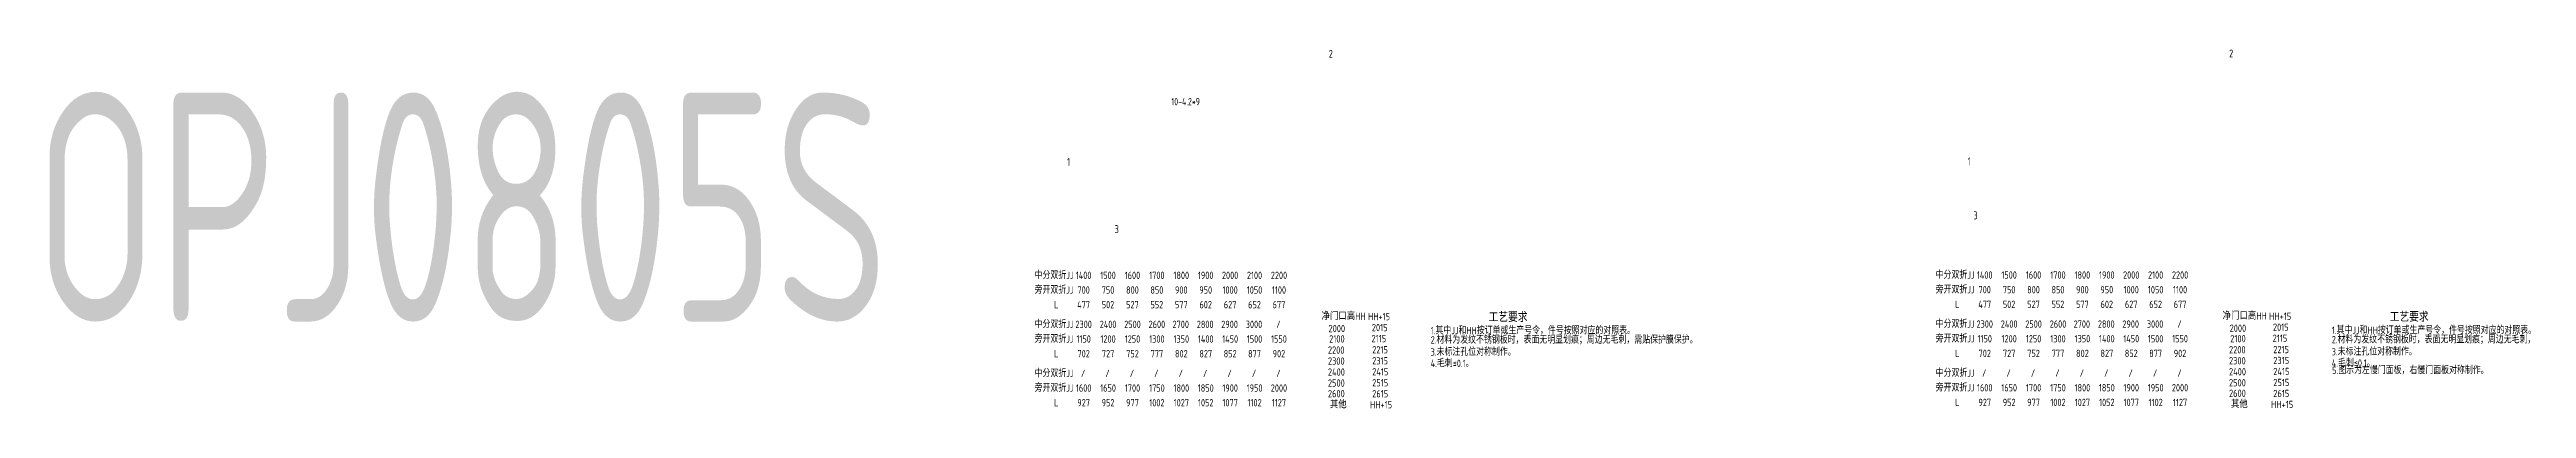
# Model space of a CAD drawing. Header units: inches. Extents: x 14216 to 120088, y -29410 to 23559.
# Drawn here: x 32683 to 43504, y 3720 to 5287 of the extents above; entities that cross this region are included whole.
import ezdxf
from ezdxf.enums import TextEntityAlignment as Align

# ---------------------------------------------------------------- set-up
doc = ezdxf.new("R2010")
doc.units = ezdxf.units.IN
doc.header["$LTSCALE"] = 0.3
doc.header["$MEASUREMENT"] = 0
for name, color, linetype in [('2', 2, 'Continuous'), ('2细实线', 2, 'Continuous'), ('7', 4, 'Continuous')]:
    doc.layers.add(name, color=color, linetype=linetype)
doc.styles.add('HZ', font='isocp2.shx', dxfattribs={"width": 0.7, "bigfont": 'hztxt.shx'})

msp = doc.modelspace()

# ---------------------------------------------------------------- texts
at = {"layer": '2', "color": 6, "attachment_point": 5, "style": 'HZ'}
for s, insert, char_height in [('\\A1;OPJ0805S', (34481.366, 4599.101), 1000), ('\\A1;10-4.2*9', (37646.593, 5059.527), 32)]:
    msp.add_mtext(s, dxfattribs=dict(at, insert=insert, char_height=char_height))
at = {"layer": '2细实线', "style": 'HZ', "width": 0.8}
for s, p in [('旁开双折JJ', (37071.51, 4236.899)), ('中分双折JJ', (37071.51, 4300.899)), ('1400', (37200.784, 4300.899)), ('700', (37200.784, 4236.899)), ('1500', (37307.451, 4300.899)), ('750', (37307.451, 4236.899)), ('1600', (37414.117, 4300.899)), ('800', (37414.117, 4236.899)), ('1700', (37520.784, 4300.899)), ('850', (37520.784, 4236.899)), ('1800', (37627.45, 4300.899)), ('900', (37627.45, 4236.899)), ('1900', (37734.117, 4300.899)), ('950', (37734.117, 4236.899)), ('2000', (37840.783, 4300.899)), ('1000', (37840.783, 4236.899)), ('1050', (37947.45, 4236.899)), ('2100', (37947.45, 4300.899)), ('2200', (38054.302, 4300.899)), ('1100', (38054.302, 4236.899)), ('旁开双折JJ', (41007.971, 4238.216)), ('中分双折JJ', (41007.971, 4302.216)), ('1400', (41137.246, 4302.216)), ('700', (41137.246, 4238.216)), ('1500', (41243.912, 4302.216)), ('750', (41243.912, 4238.216)), ('1600', (41350.579, 4302.216)), ('800', (41350.579, 4238.216)), ('1700', (41457.245, 4302.216)), ('850', (41457.245, 4238.216)), ('1800', (41563.912, 4302.216)), ('900', (41563.912, 4238.216)), ('1900', (41670.578, 4302.216)), ('950', (41670.578, 4238.216)), ('2000', (41777.245, 4302.216)), ('1000', (41777.245, 4238.216)), ('1050', (41883.911, 4238.216)), ('2100', (41883.911, 4302.216)), ('2200', (41990.763, 4302.216)), ('1100', (41990.763, 4238.216)), ('L', (37081.193, 4172.899)), ('477', (37200.784, 4172.899)), ('502', (37307.451, 4172.899)), ('527', (37414.117, 4172.899)), ('552', (37520.784, 4172.899)), ('577', (37627.45, 4172.899)), ('602', (37734.117, 4172.899)), ('627', (37840.783, 4172.899)), ('652', (37947.45, 4172.899)), ('677', (38054.302, 4172.899)), ('L', (41017.654, 4174.216)), ('477', (41137.246, 4174.216)), ('502', (41243.912, 4174.216)), ('527', (41350.579, 4174.216)), ('552', (41457.245, 4174.216)), ('577', (41563.912, 4174.216)), ('602', (41670.578, 4174.216)), ('627', (41777.245, 4174.216)), ('652', (41883.911, 4174.216)), ('677', (41990.763, 4174.216)), ('旁开双折JJ', (37071.51, 4022.832)), ('中分双折JJ', (37071.51, 4086.832)), ('2300', (37200.969, 4086.832)), ('1150', (37200.969, 4022.832)), ('2400', (37307.636, 4086.832)), ('1200', (37307.636, 4022.832)), ('2500', (37414.302, 4086.832)), ('1250', (37414.302, 4022.832)), ('2600', (37520.969, 4086.832)), ('1300', (37520.969, 4022.832)), ('2700', (37625.122, 4086.832)), ('1350', (37627.635, 4022.832)), ('2800', (37731.789, 4086.832)), ('1400', (37734.302, 4022.832)), ('2900', (37838.455, 4086.832)), ('1450', (37840.968, 4022.832)), ('3000', (37945.122, 4086.832)), ('1500', (37947.45, 4022.832)), ('1550', (38054.116, 4022.832)), ('/', (38051.788, 4086.832)), ('旁开双折JJ', (41007.971, 4024.149)), ('中分双折JJ', (41007.971, 4088.149)), ('2300', (41137.431, 4088.149)), ('1150', (41137.431, 4024.149)), ('2400', (41244.097, 4088.149)), ('1200', (41244.097, 4024.149)), ('2500', (41350.764, 4088.149)), ('1250', (41350.764, 4024.149)), ('2600', (41457.43, 4088.149)), ('1300', (41457.43, 4024.149)), ('2700', (41561.583, 4088.149)), ('1350', (41564.097, 4024.149)), ('2800', (41668.25, 4088.149)), ('1400', (41670.763, 4024.149)), ('2900', (41774.916, 4088.149)), ('1450', (41777.43, 4024.149)), ('3000', (41881.583, 4088.149)), ('1500', (41883.911, 4024.149)), ('1550', (41990.578, 4024.149)), ('/', (41988.249, 4088.149)), ('L', (37081.193, 3958.832)), ('702', (37200.969, 3958.832)), ('727', (37307.636, 3958.832)), ('752', (37414.302, 3958.832)), ('777', (37520.969, 3958.832)), ('802', (37627.635, 3958.832)), ('827', (37734.302, 3958.832)), ('852', (37840.968, 3958.832)), ('877', (37947.45, 3958.832)), ('902', (38054.116, 3958.832)), ('L', (41017.654, 3960.149)), ('702', (41137.431, 3960.149)), ('727', (41244.097, 3960.149)), ('752', (41350.764, 3960.149)), ('777', (41457.43, 3960.149)), ('802', (41564.097, 3960.149)), ('827', (41670.763, 3960.149)), ('852', (41777.43, 3960.149)), ('877', (41883.911, 3960.149)), ('902', (41990.578, 3960.149)), ('旁开双折JJ', (37071.51, 3808.765)), ('中分双折JJ', (37071.51, 3872.765)), ('1600', (37200.969, 3808.765)), ('/', (37198.456, 3872.765)), ('1650', (37307.636, 3808.765)), ('/', (37305.122, 3872.765)), ('1700', (37414.302, 3808.765)), ('/', (37411.789, 3872.765)), ('1750', (37520.969, 3808.765)), ('/', (37518.455, 3872.765)), ('1800', (37627.635, 3808.765)), ('/', (37625.122, 3872.765)), ('1850', (37734.302, 3808.765)), ('/', (37731.789, 3872.765)), ('1900', (37840.968, 3808.765)), ('/', (37838.455, 3872.765)), ('1950', (37947.635, 3808.765)), ('/', (37945.122, 3872.765)), ('2000', (38054.116, 3808.765)), ('/', (38051.788, 3872.765)), ('旁开双折JJ', (41007.971, 3810.082)), ('中分双折JJ', (41007.971, 3874.082)), ('1600', (41137.431, 3810.082)), ('/', (41134.917, 3874.082)), ('1650', (41244.097, 3810.082)), ('/', (41241.584, 3874.082)), ('1700', (41350.764, 3810.082)), ('/', (41348.25, 3874.082)), ('1750', (41457.43, 3810.082)), ('/', (41454.917, 3874.082)), ('1800', (41564.097, 3810.082)), ('/', (41561.583, 3874.082)), ('1850', (41670.763, 3810.082)), ('/', (41668.25, 3874.082)), ('1900', (41777.43, 3810.082)), ('/', (41774.916, 3874.082)), ('1950', (41884.096, 3810.082)), ('/', (41881.583, 3874.082)), ('2000', (41990.578, 3810.082)), ('/', (41988.249, 3874.082)), ('L', (37081.193, 3744.765)), ('927', (37200.969, 3744.765)), ('952', (37307.636, 3744.765)), ('977', (37414.302, 3744.765)), ('1002', (37520.969, 3744.765)), ('1027', (37627.635, 3744.765)), ('1052', (37734.302, 3744.765)), ('1077', (37840.968, 3744.765)), ('1102', (37947.635, 3744.765)), ('1127', (38054.116, 3744.765)), ('L', (41017.654, 3746.082)), ('927', (41137.431, 3746.082)), ('952', (41244.097, 3746.082)), ('977', (41350.764, 3746.082)), ('1002', (41457.43, 3746.082)), ('1027', (41564.097, 3746.082)), ('1052', (41670.763, 3746.082)), ('1077', (41777.43, 3746.082)), ('1102', (41884.096, 3746.082)), ('1127', (41990.578, 3746.082))]:
    msp.add_text(s, height=32, dxfattribs=at).set_placement(p, align=Align.MIDDLE_CENTER)
at = {"layer": '7', "style": 'HZ', "width": 0.7}
for s, p in [('2', (38271.776, 5250.716)), ('2', (42205.103, 5252.167)), ('1', (37128.545, 4778.791)), ('1', (41062.94, 4781.254)), ('3', (41088.024, 4545.678)), ('3', (37336.435, 4485.423))]:
    msp.add_text(s, height=34.627, dxfattribs=at).set_placement(p)
at = {"layer": '7', "color": 2, "style": 'HZ', "width": 0.85}
for s, p in [('净门口高HH', (38240.275, 4106.239)), ('HH+15', (38443.22, 4105.023)), ('净门口高HH', (42176.736, 4107.555)), ('HH+15', (42379.681, 4106.34)), ('2000', (38270.712, 4052.685)), ('2100', (38273.537, 4007.343)), ('2115', (38458.533, 4008.945)), ('2015', (38459.982, 4057.028)), ('2000', (42207.173, 4054.001)), ('2100', (42209.998, 4008.659)), ('2115', (42394.994, 4010.262)), ('2015', (42396.443, 4058.345)), ('2200', (38268.09, 3958.647)), ('2300', (38268.09, 3910.647)), ('2215', (38461.432, 3959.781)), ('2315', (38461.432, 3911.781)), ('2415', (38461.432, 3863.781)), ('2200', (42204.552, 3959.963)), ('2300', (42204.552, 3911.963)), ('2400', (42204.552, 3863.963)), ('2215', (42397.893, 3961.097)), ('2315', (42397.893, 3913.097)), ('2415', (42397.893, 3865.097)), ('2400', (38268.09, 3862.647)), ('2500', (38268.09, 3814.647)), ('2600', (38268.09, 3768.532)), ('2515', (38461.432, 3815.781)), ('2615', (38461.432, 3767.781)), ('2500', (42204.552, 3815.963)), ('2600', (42204.552, 3769.849)), ('2515', (42397.893, 3817.097)), ('2615', (42397.893, 3769.097)), ('其他', (38276.516, 3720.845)), ('HH+15', (38452.121, 3719.781)), ('其他', (42212.978, 3722.161)), ('HH+15', (42388.583, 3721.097))]:
    msp.add_text(s, height=32, dxfattribs=at).set_placement(p)
at = {"layer": '7', "color": 3, "style": 'HZ', "width": 0.75}
for p in [(38970.011, 4097.327), (42906.472, 4098.644)]:
    msp.add_text('工艺要求', height=42, dxfattribs=at).set_placement(p)
at = {"layer": '7', "color": 6, "style": 'HZ', "width": 0.8}
for s, p in [('1.其中JJ和HH按订单或生产号令，件号按照对应的对照表。', (38717.011, 4043.926)), ('2.材料为发纹不锈钢板时，表面无明显划痕；周边无毛刺，需贴保护膜保护。', (38716.888, 4003.155)), ('1.其中JJ和HH按订单或生产号令，件号按照对应的对照表。', (42653.472, 4045.243)), ('2.材料为发纹不锈钢板时，表面无明显划痕；周边无毛刺，需贴保护膜保护。', (42653.349, 4004.471)), ('3.未标注孔位对称制作。', (38716.713, 3950.141)), ('4.毛刺≤0.1。', (38716.957, 3900.583)), ('3.未标注孔位对称制作。', (42653.174, 3951.458)), ('4.毛刺≤0.1。', (42653.418, 3901.9))]:
    msp.add_text(s, height=32, dxfattribs=at).set_placement(p)
msp.add_text('5.图示为左慢门面板，右慢门面板对称制作。', height=32, dxfattribs=at).set_placement((42655.052, 3860.744), align=Align.BOTTOM_LEFT)

doc.saveas('drawing.dxf')
